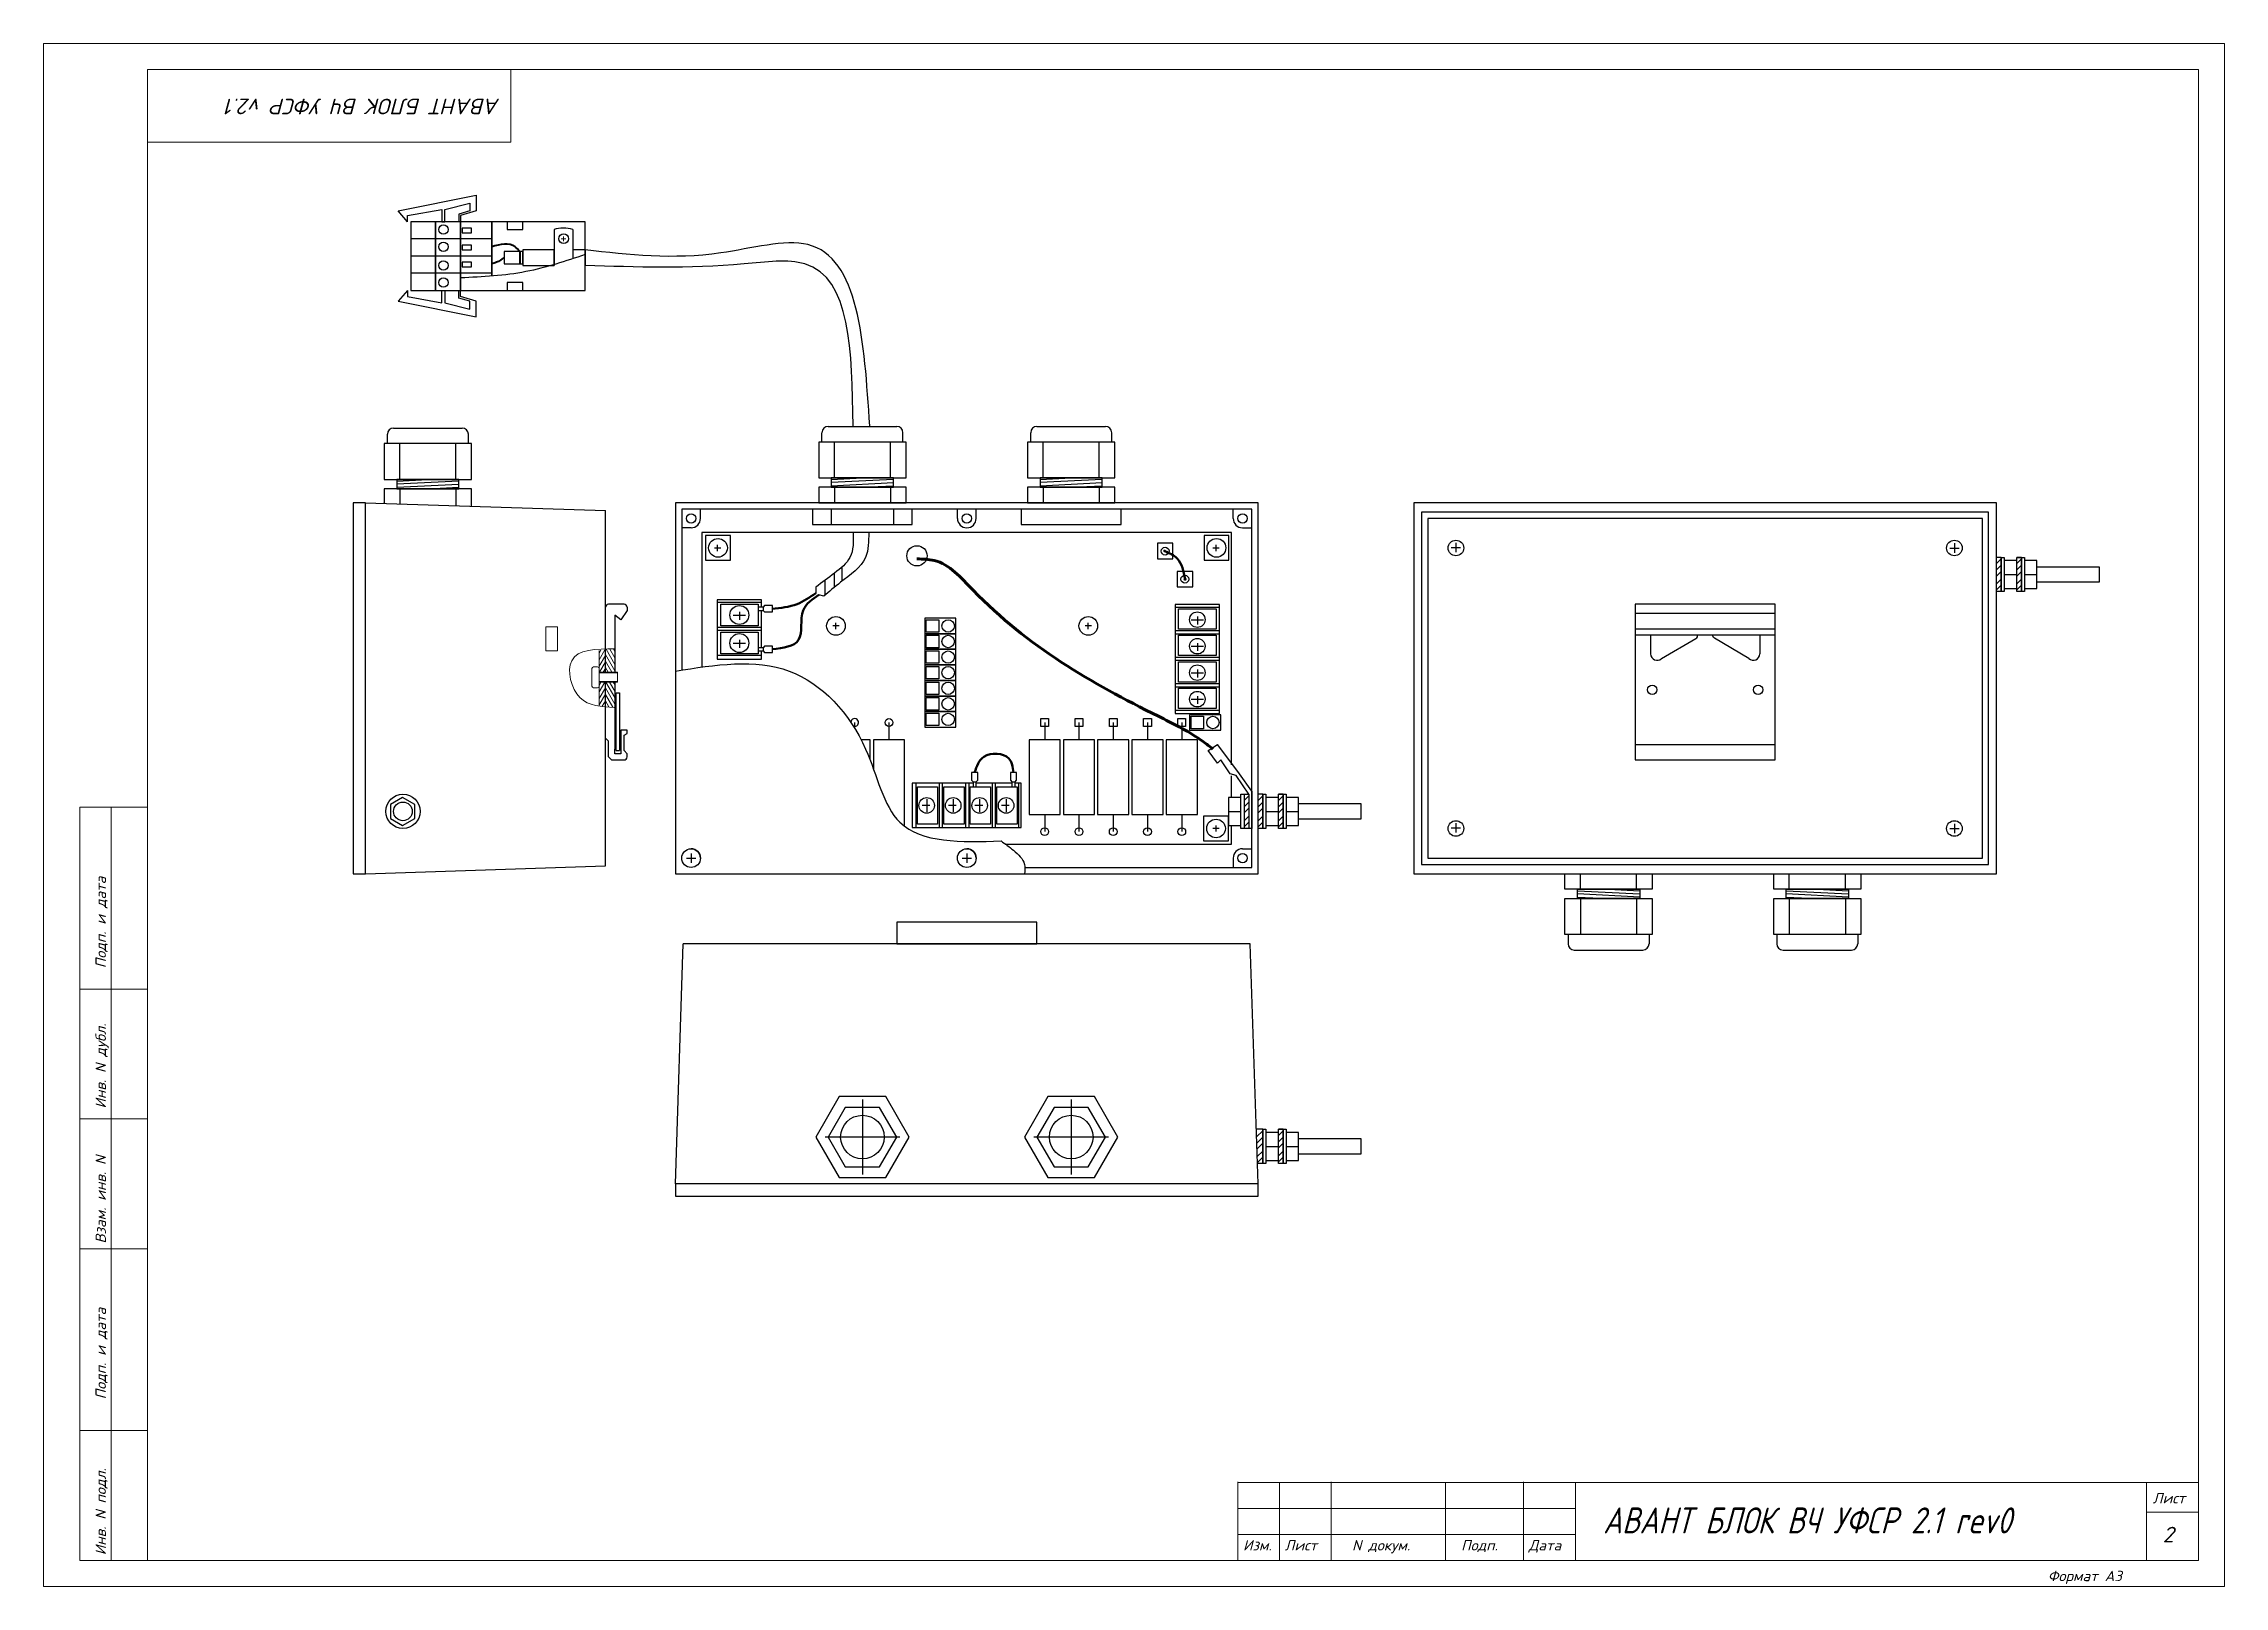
# Model space of a CAD drawing. Extents: x 25 to 880, y 8 to 306.
# Drawn here: x 460 to 880, y 9 to 306 of the extents above; entities that cross this region are included whole.
import ezdxf

# ---------------------------------------------------------------- set-up
doc = ezdxf.new("R2010")
doc.units = 0
doc.header["$MEASUREMENT"] = 0
doc.layers.add('BOARD', color=7, linetype='Continuous')
doc.layers.add('РАМКА', color=7, linetype='Continuous', lineweight=0)
doc.styles.add('ADRF1', font='romans', dxfattribs={"oblique": 15})
doc.styles.add('ГОСТ 2.304', font='CS_Gost2304.shx')

msp = doc.modelspace()

# ---------------------------------------------------------------- texts
at = {"layer": 'РАМКА', "style": 'ADRF1', "oblique": 15}
for s, height, rotation, p in [('АВАНТ БЛОК ВЧ УФСР v2.1', 3, 180, (547.9334, 295.4)), ('Подп. и дата', 2, 90, (472, 128)), ('Инв. N дубл.', 2, 90, (472, 101)), ('Взам. инв. N', 2, 90, (472, 75)), ('Подп. и дата', 2, 90, (472, 45)), ('Инв. N подл.', 2, 90, (472, 15))]:
    msp.add_text(s, height=height, rotation=rotation, dxfattribs=at).set_placement(p)
at = {"layer": 'РАМКА', "oblique": 15}
for s, height, style, p in [('Лист', 2, 'ADRF1', (866.198, 24.9858)), ('АВАНТ БЛОК ВЧ УФСР 2.1 rev0', 5, 'ГОСТ 2.304', (760.35, 19.2)), ('Изм.', 2, 'ADRF1', (691, 15.9106)), ('Лист', 2, 'ADRF1', (699, 15.9106)), ('N докум.', 2, 'ADRF1', (712, 15.9106)), ('Подп.', 2, 'ADRF1', (733, 15.9106)), ('Дата', 2, 'ADRF1', (746, 15.9106)), ('2', 3, 'ADRF1', (868.1207, 17.4719)), ('Формат A3', 2, 'ADRF1', (846, 10))]:
    msp.add_text(s, height=height, dxfattribs=dict(at, style=style)).set_placement(p)

# ---------------------------------------------------------------- hatches: boundary and pattern name
at = {"layer": 'BOARD', "linetype": 'Continuous'}
h = msp.add_hatch(color=256, dxfattribs=at)
edge = h.paths.add_edge_path(flags=0)
edge.add_arc((675.8937, 208.3322), 0.2778, 180, 540)
h = msp.add_hatch(color=256, dxfattribs=at)
edge = h.paths.add_edge_path(flags=0)
edge.add_arc((679.8381, 202.9055), 0.3222, 180, 540)
at = {"layer": 'РАМКА', "linetype": 'Continuous', "ltscale": 10}
h = msp.add_hatch(dxfattribs=at)
h.set_pattern_fill('ANSI31', color=256, scale=100, angle=15, style=0)
h.set_pattern_definition([(60, (50, 17.5), (-10.82532, 6.25), [])])
h.paths.add_polyline_path([(556.7, 193.7), (559, 193.7), (559, 189.1), (556.7, 189.1)])
at = {"layer": 'РАМКА', "linetype": 'Continuous', "ltscale": 5}
h = msp.add_hatch(dxfattribs=at)
h.set_pattern_fill('ANSI31', color=256, scale=5, angle=15, style=0)
h.set_pattern_definition([(60, (60.3, 13.5), (-0.5412659, 0.3125), [])])
h.paths.add_polyline_path([(567, 189.2), (568.2, 189.3), (568.2, 185), (567, 185)])
h = msp.add_hatch(dxfattribs=at)
h.set_pattern_fill('ANSI31', color=256, scale=5, angle=-15, style=0)
h.set_pattern_definition([(-60, (61.5, 361), (-0.5412659, -0.3125), [])])
h.paths.add_polyline_path([(568.2, 185), (570, 185), (570, 189.4), (568.2, 189.4)])
h = msp.add_hatch(dxfattribs=at)
h.set_pattern_fill('ANSI31', color=256, scale=5, angle=15, style=0)
h.set_pattern_definition([(60, (60.3, 7.3), (-0.5412659, 0.3125), [])])
h.paths.add_polyline_path([(567, 183), (568.2, 183.1), (568.2, 178.4), (567, 178.5)])
h = msp.add_hatch(dxfattribs=at)
h.set_pattern_fill('ANSI31', color=256, scale=5, angle=-15, style=0)
h.set_pattern_definition([(-60, (61.5, 354.6), (-0.5412659, -0.3125), [])])
h.paths.add_polyline_path([(568.2, 178.4), (570, 178.2), (570, 183.1), (568.2, 183.1)])

# ---------------------------------------------------------------- linework, layer by layer
at = {"layer": 'BOARD', "linetype": 'Continuous'}
for p, q in [((528.2999, 273.8), (543.2999, 276.8)), ((530.1, 271.7), (528.3, 273.8)), ((530.0999, 272.9), (536.6999, 274.1)), ((536.6999, 274.1), (536.6999, 271.7)), ((537.2999, 274.1), (542.0999, 275.3)), ((537.2999, 271.7), (537.2999, 274.1)), ((542.0999, 273.8), (539.9999, 273.2)), ((539.9999, 273.2), (539.9999, 271.7)), ((543.2999, 273.8), (540.2999, 272.9)), ((542.0999, 275.3), (542.0999, 273.8)), ((543.2999, 276.8), (543.2999, 273.8)), ((530.1, 271.7), (530.1, 272.9)), ((536.6999, 271.7), (537.2999, 271.7)), ((540.2999, 272.9), (540.2999, 271.7)), ((558.2999, 270.2), (558.2999, 263.3)), ((561.8999, 270.2), (561.8999, 264.5927)), ((536.6999, 268.4), (530.6999, 268.4)), ((536.6999, 265.1), (530.6999, 265.1)), ((541.4999, 268.4), (535.4999, 268.4)), ((541.4999, 265.1), (535.4999, 265.1)), ((546.2999, 268.4), (540.2999, 268.4)), ((546.2999, 265.1), (540.2999, 265.1)), ((564.2999, 266.3), (561.8999, 266.3)), ((564.2999, 266.3), (564.2999, 263.3)), ((536.6999, 261.8), (530.6999, 261.8)), ((541.4999, 261.8), (535.4999, 261.8)), ((546.2999, 261.8), (540.2999, 261.8)), ((528.2999, 256.4), (543.2999, 253.4)), ((530.1, 258.5), (528.3, 256.4)), ((530.0999, 257.3), (536.6999, 256.1)), ((530.1, 258.5), (530.1, 257.3)), ((536.6999, 256.1), (536.6999, 258.5)), ((537.2999, 258.5), (537.2999, 256.1)), ((539.9999, 257), (539.9999, 258.5)), ((542.0999, 256.4), (539.9999, 257)), ((540.2999, 257.3), (540.2999, 258.5)), ((543.2999, 256.4), (540.2999, 257.3)), ((542.0999, 254.9), (542.0999, 256.4)), ((543.2999, 253.4), (543.2999, 256.4)), ((537.2999, 256.1), (542.0999, 254.9)), ((527.3999, 232), (540.5999, 232)), ((609.8999, 229.3), (609.8999, 231.1)), ((611.0999, 232.3), (624.2999, 232.3)), ((625.4999, 229.3), (625.4999, 231.1)), ((650.0999, 229.3), (650.0999, 231.1)), ((651.2999, 232.3), (664.4999, 232.3)), ((665.6999, 229.3), (665.6999, 231.1)), ((526.1999, 229), (526.1999, 230.8)), ((528.5999, 222.1), (528.5999, 229)), ((539.3999, 222.1), (539.3999, 229)), ((541.7999, 229), (541.7999, 230.8)), ((612.2999, 222.4), (612.2999, 229.3)), ((623.0999, 222.4), (623.0999, 229.3)), ((652.4999, 222.4), (652.4999, 229.3)), ((663.2999, 222.4), (663.2999, 229.3)), ((527.9999, 221.8), (533.9999, 222.1)), ((539.9999, 221.8), (527.9999, 221.2)), ((527.9999, 220.6), (539.9999, 221.2)), ((528.5999, 220.3), (528.5999, 217.3833)), ((533.9999, 220.3), (539.9999, 220.6)), ((539.3999, 220.3), (539.3999, 217.04)), ((539.9999, 221.2), (539.9999, 221.8)), ((611.6999, 222.1), (617.6999, 222.4)), ((623.6999, 222.1), (611.6999, 221.5)), ((611.6999, 220.9), (623.6999, 221.5)), ((612.2999, 220.6), (612.2999, 217.6)), ((617.6999, 220.6), (623.6999, 220.9)), ((623.0999, 220.6), (623.0999, 217.6)), ((623.6999, 221.5), (623.6999, 222.1)), ((651.8999, 222.1), (657.8999, 222.4)), ((663.8999, 222.1), (651.8999, 221.5)), ((651.8999, 220.9), (663.8999, 221.5)), ((652.4999, 220.6), (652.4999, 217.6)), ((657.8999, 220.6), (663.8999, 220.9)), ((663.2999, 220.6), (663.2999, 217.6)), ((663.8999, 221.5), (663.8999, 222.1)), ((521.9999, 217.6), (568.1999, 216.1)), ((586.4999, 214.6), (586.4999, 216.4)), ((611.6999, 216.4), (611.6999, 213.4)), ((623.6999, 216.4), (623.6999, 213.4)), ((635.9999, 214.6), (635.9999, 216.4)), ((639.5999, 214.6), (639.5999, 216.4)), ((689.0999, 214.6), (689.0999, 216.4)), ((584.6999, 212.8), (582.8999, 212.8)), ((690.8999, 212.8), (692.6999, 212.8)), ((590.3999, 208.9), (589.1999, 208.9)), ((589.7999, 208.3), (589.7999, 209.5)), ((686.3999, 208.9), (685.1999, 208.9)), ((685.7999, 208.3), (685.7999, 209.5)), ((731.1, 209), (732.9, 209)), ((732, 209.9), (732, 208.1)), ((827.1, 208.9), (828.9, 208.9)), ((828, 209.8), (828, 208)), ((836.9999, 207.1), (836.0999, 207.1)), ((836.9999, 206.8), (836.0999, 205.9)), ((836.9999, 207.1), (836.9999, 200.5)), ((840.8999, 207.1), (839.9999, 207.1)), ((840.8999, 206.8), (839.9999, 205.9)), ((840.8999, 207.1), (840.8999, 200.5)), ((610.4999, 199.8266), (610.4999, 202.6933)), ((612.3405, 201.383), (612.3405, 204.076)), ((613.8137, 202.5523), (613.8137, 205.2108)), ((836.9999, 205.6), (836.0999, 204.7)), ((836.9999, 204.4), (836.0999, 203.5)), ((836.9999, 202.9), (836.0999, 202)), ((836.9999, 201.7229), (836.0999, 200.8229)), ((837.5999, 203.8), (839.9999, 203.8)), ((840.8999, 205.6), (839.9999, 204.7)), ((840.8999, 204.4), (839.9999, 203.5)), ((840.8999, 202.9), (839.9999, 202)), ((840.8999, 201.7229), (839.9999, 200.8229)), ((841.4999, 203.8), (843.8999, 203.8)), ((571.7999, 198.1), (568.7999, 198.1)), ((572.3999, 197.5), (572.3999, 196.9)), ((598.1999, 198.4), (589.7999, 198.4)), ((608.6967, 201.3818), (608.6967, 200.1935)), ((610.2337, 199.5978), (609.3166, 199.8835)), ((677.9999, 197.5), (686.3999, 197.5)), ((836.9999, 200.5), (836.0999, 200.5)), ((840.8999, 200.5), (839.9999, 200.5)), ((571.1999, 195.1), (569.9999, 196)), ((569.9999, 196), (569.9999, 185)), ((572.3999, 196.9), (571.1999, 195.1)), ((598.1999, 193.6), (589.7999, 193.6)), ((592.7999, 196), (595.1999, 196)), ((593.9999, 196.6), (593.9999, 195.1)), ((613.1999, 193.9), (611.9999, 193.9)), ((612.5999, 193.3), (612.5999, 194.5)), ((661.7999, 193.9), (660.5999, 193.9)), ((661.1999, 193.3), (661.1999, 194.5)), ((680.9999, 195.1), (683.3999, 195.1)), ((682.1999, 195.7), (682.1999, 194.2)), ((793.4999, 196.3), (766.4999, 196.3)), ((793.4999, 193.3), (766.4999, 193.3)), ((598.1999, 193), (589.7999, 193)), ((592.7999, 190.6), (595.1999, 190.6)), ((593.9999, 191.2), (593.9999, 189.7)), ((677.9999, 193), (686.3999, 193)), ((677.9999, 192.4), (686.3999, 192.4)), ((680.9999, 190), (683.3999, 190)), ((682.1999, 190.6), (682.1999, 189.1)), ((793.4999, 192.1), (766.4999, 192.1)), ((769.4999, 192.1), (769.4999, 188.5)), ((771.5999, 187.6), (778.1999, 191.5)), ((788.4194, 187.6206), (781.8194, 191.5206)), ((790.5194, 192.1206), (790.5194, 188.5206)), ((598.1999, 188.2), (589.7999, 188.2)), ((677.9999, 187.9), (686.3999, 187.9)), ((677.9999, 187.3), (686.3999, 187.3)), ((680.9999, 184.9), (683.3999, 184.9)), ((682.1999, 185.5), (682.1999, 184)), ((569.9999, 183.1), (569.9999, 170.5)), ((570.2999, 181), (570.8999, 181)), ((570.2999, 169.9), (570.2999, 181)), ((570.8999, 181), (570.8999, 169.9)), ((677.9999, 182.8), (686.3999, 182.8)), ((677.9999, 182.2), (686.3999, 182.2)), ((677.9999, 177.7), (686.3999, 177.7)), ((680.9999, 179.8), (683.3999, 179.8)), ((682.1999, 180.4), (682.1999, 178.9)), ((568.7999, 171.7), (568.1999, 172.3)), ((572.3999, 173.8), (571.1999, 173.8)), ((571.1999, 173.8), (571.1999, 169.3)), ((571.7999, 172.9), (572.3999, 173.2)), ((571.7999, 169.9), (571.7999, 172.9)), ((572.3999, 173.2), (572.3999, 173.8)), ((616.1999, 175.3), (616.1999, 174.1649)), ((622.7999, 175.3), (622.7999, 172)), ((652.7999, 175.3), (652.7999, 172)), ((659.3999, 175.3), (659.3999, 172)), ((665.9999, 175.3), (665.9999, 172)), ((672.5999, 175.3), (672.5999, 172)), ((679.1999, 175.3), (679.1999, 172)), ((568.7999, 168.7), (568.7999, 171.7)), ((568.7999, 168.7), (569.3999, 168.1)), ((569.3999, 168.1), (571.7999, 168.1)), ((569.9999, 171.1), (569.9999, 171.1)), ((570.2999, 171.1), (569.9999, 171.1)), ((569.9999, 170.5), (570.2999, 170.5)), ((569.9999, 170.5), (569.9999, 170.2)), ((569.9999, 169.3), (569.9999, 170.2)), ((571.1999, 169.3), (569.9999, 169.3)), ((570.2999, 169.9), (570.8999, 169.9)), ((571.1999, 171.1), (570.8999, 171.1)), ((570.8999, 170.5), (571.1999, 170.5)), ((572.3999, 169.3), (571.7999, 169.9)), ((572.3999, 168.7), (572.3999, 169.3)), ((684.2999, 169.9), (686.0999, 171.1)), ((686.0999, 167.5), (684.2999, 169.9)), ((687.8999, 168.7), (686.0999, 171.1)), ((686.6999, 168.1), (686.0999, 167.5)), ((688.4999, 165.4), (686.6999, 168.1)), ((690.2999, 165.4), (687.8999, 168.7)), ((766.4999, 171.1), (793.4999, 171.1)), ((689.6999, 165.1), (688.4999, 165.4)), ((692.0999, 161.5), (689.6999, 165.1)), ((692.6999, 162.1), (690.2999, 165.4)), ((627.9749, 163.54), (627.9749, 155.14)), ((630.0749, 160.54), (630.0749, 158.14)), ((632.4749, 163.54), (632.4749, 155.14)), ((633.0749, 163.54), (633.0749, 155.14)), ((635.1749, 160.54), (635.1749, 158.14)), ((637.5749, 163.54), (637.5749, 155.14)), ((638.1749, 163.54), (638.1749, 155.14)), ((640.2749, 160.54), (640.2749, 158.14)), ((642.6749, 163.54), (642.6749, 155.14)), ((643.2749, 163.54), (643.2749, 155.14)), ((645.3749, 160.54), (645.3749, 158.14)), ((647.7749, 163.54), (647.7749, 155.14)), ((691.1999, 161.5), (692.0999, 161.5)), ((692.0999, 161.2), (691.1999, 160.3)), ((692.0999, 160), (691.1999, 159.1)), ((692.0999, 161.5), (692.0999, 154.9)), ((692.6999, 162.1), (692.6999, 154.9)), ((694.7999, 161.5), (693.8999, 161.5)), ((694.7999, 161.2), (693.8999, 160.3)), ((694.7999, 160), (693.8999, 159.1)), ((694.7999, 161.5), (694.7999, 154.9)), ((698.6999, 161.5), (697.7999, 161.5)), ((698.6999, 161.2), (697.7999, 160.3)), ((698.6999, 160), (697.7999, 159.1)), ((698.6999, 161.5), (698.6999, 154.9)), ((630.6749, 159.34), (629.1749, 159.34)), ((635.7749, 159.34), (634.2749, 159.34)), ((640.8749, 159.34), (639.3749, 159.34)), ((645.9749, 159.34), (644.4749, 159.34)), ((652.7999, 157.6), (652.7999, 154.3)), ((659.3999, 157.6), (659.3999, 154.3)), ((665.9999, 157.6), (665.9999, 154.3)), ((672.5999, 157.6), (672.5999, 154.3)), ((679.1999, 157.6), (679.1999, 154.3)), ((685.7999, 154.3), (685.7999, 155.5)), ((688.1999, 158.2), (690.5999, 158.2)), ((692.0999, 158.8), (691.1999, 157.9)), ((692.0999, 157.3), (691.1999, 156.4)), ((692.0999, 156.1229), (691.1999, 155.2229)), ((694.7999, 158.8), (693.8999, 157.9)), ((694.7999, 157.3), (693.8999, 156.4)), ((694.7999, 156.1229), (693.8999, 155.2229)), ((695.3999, 158.2), (697.7999, 158.2)), ((698.6999, 158.8), (697.7999, 157.9)), ((698.6999, 157.3), (697.7999, 156.4)), ((698.6999, 156.1229), (697.7999, 155.2229)), ((699.2999, 158.2), (701.6999, 158.2)), ((732, 155.9), (732, 154.1)), ((828, 155.8), (828, 154)), ((686.3999, 154.9), (685.1999, 154.9)), ((692.0999, 154.9), (691.1999, 154.9)), ((692.6999, 154.9), (692.0999, 154.9)), ((694.7999, 154.9), (693.8999, 154.9)), ((698.6999, 154.9), (697.7999, 154.9)), ((731.1, 155), (732.9, 155)), ((827.1, 154.9), (828.9, 154.9)), ((521.9999, 146.2), (568.1999, 147.7)), ((583.7999, 149.2), (585.5999, 149.2)), ((584.6999, 150.1), (584.6999, 148.3)), ((636.8999, 149.2), (638.6999, 149.2)), ((637.7999, 150.1), (637.7999, 148.3)), ((689.0999, 149.2), (689.0999, 147.4)), ((690.8999, 151), (692.6999, 151)), ((755.3999, 142.9), (767.3999, 142.3)), ((755.9999, 143.2), (755.9999, 146.2)), ((761.3999, 143.2), (767.3999, 142.9)), ((766.7999, 143.2), (766.7999, 146.2)), ((795.5999, 142.9), (807.5999, 142.3)), ((796.1999, 143.2), (796.1999, 146.2)), ((801.5999, 143.2), (807.5999, 142.9)), ((806.9999, 143.2), (806.9999, 146.2)), ((767.3999, 141.7), (755.3999, 142.3)), ((755.3999, 141.7), (761.3999, 141.4)), ((755.9999, 141.4), (755.9999, 134.5)), ((766.7999, 141.4), (766.7999, 134.5)), ((767.3999, 142.3), (767.3999, 141.7)), ((807.5999, 141.7), (795.5999, 142.3)), ((795.5999, 141.7), (801.5999, 141.4)), ((796.1999, 141.4), (796.1999, 134.5)), ((806.9999, 141.4), (806.9999, 134.5)), ((807.5999, 142.3), (807.5999, 141.7)), ((753.5999, 134.5), (753.5999, 132.7)), ((769.1999, 134.5), (769.1999, 132.7)), ((793.7999, 134.5), (793.7999, 132.7)), ((809.3999, 134.5), (809.3999, 132.7)), ((581.6999, 86.5), (583.1999, 132.7)), ((692.3999, 132.7), (583.1999, 132.7)), ((693.8999, 86.5), (692.3999, 132.7)), ((754.7999, 131.5), (767.9999, 131.5)), ((794.9999, 131.5), (808.1999, 131.5)), ((617.6999, 102.6999), (617.6999, 88.2999)), ((657.9049, 102.6999), (657.9049, 88.2999)), ((694.7999, 97), (693.5517, 97)), ((694.7999, 96.7), (693.6065, 95.5238)), ((694.7999, 97), (694.7999, 90.4)), ((698.6999, 97), (697.7999, 97)), ((698.6999, 96.7), (697.7999, 95.8)), ((698.6999, 97), (698.6999, 90.4)), ((624.8999, 95.4999), (610.4999, 95.4999)), ((665.1049, 95.4999), (650.7049, 95.4999)), ((694.7999, 95.5), (693.6408, 94.3449)), ((694.7999, 94.3), (693.6819, 93.1728)), ((694.7999, 92.8), (693.7299, 91.7334)), ((695.3999, 93.7), (697.7999, 93.7)), ((698.6999, 95.5), (697.7999, 94.6)), ((698.6999, 94.3), (697.7999, 93.4)), ((698.6999, 92.8), (697.7999, 91.9)), ((699.2999, 93.7), (701.6999, 93.7)), ((694.7999, 91.6229), (693.7642, 90.5887)), ((694.7999, 90.4), (693.7688, 90.4)), ((698.6999, 91.6229), (697.7999, 90.7229)), ((698.6999, 90.4), (697.7999, 90.4)), ((614.6999, 87.7), (620.9999, 87.7)), ((654.9049, 87.7), (661.2049, 87.7))]:
    msp.add_line(p, q, dxfattribs=at)
at = {"layer": 'BOARD', "linetype": 'Continuous', "lineweight": 40}
msp.add_line((551.6999, 266), (551.6999, 263.6), dxfattribs=at)
at = {"layer": 'BOARD', "linetype": 'Continuous'}
for points in [[(535.4999, 271.7), (530.6999, 271.7), (530.6999, 258.5), (535.4999, 258.5)], [(540.2999, 271.7), (535.4999, 271.7), (535.4999, 258.5), (540.2999, 258.5)], [(542.3999, 270.5), (540.5999, 270.5), (540.5999, 269.6), (542.3999, 269.6)], [(549.2999, 270.2), (552.2999, 270.2), (552.2999, 271.7), (549.2999, 271.7)], [(542.3999, 267.2), (540.5999, 267.2), (540.5999, 266.3), (542.3999, 266.3)], [(552.2999, 266), (548.6999, 266), (548.6999, 263.6), (552.2999, 263.6)], [(558.2999, 266.3), (552.2999, 266.3), (552.2999, 263.3), (558.2999, 263.3)], [(542.3999, 263.9), (540.5999, 263.9), (540.5999, 263), (542.3999, 263)], [(549.2999, 258.5), (552.2999, 258.5), (552.2999, 260), (549.2999, 260)], [(525.5999, 222.1), (542.3999, 222.1), (542.3999, 229), (525.5999, 229)], [(609.2999, 222.4), (626.0999, 222.4), (626.0999, 229.3), (609.2999, 229.3)], [(649.4999, 222.4), (666.2999, 222.4), (666.2999, 229.3), (649.4999, 229.3)], [(527.9999, 220.3), (539.9999, 220.3), (539.9999, 222.1), (527.9999, 222.1)], [(609.2999, 217.6), (626.0999, 217.6), (626.0999, 220.6), (609.2999, 220.6)], [(609.2999, 217.6), (626.0999, 217.6), (626.0999, 220.6), (609.2999, 220.6)], [(611.6999, 220.6), (623.6999, 220.6), (623.6999, 222.4), (611.6999, 222.4)], [(649.4999, 217.6), (666.2999, 217.6), (666.2999, 220.6), (649.4999, 220.6)], [(651.8999, 220.6), (663.8999, 220.6), (663.8999, 222.4), (651.8999, 222.4)], [(521.9999, 217.6), (519.5999, 217.6), (519.5999, 146.2), (521.9999, 146.2)], [(581.6999, 146.2), (693.8996, 146.2), (693.8996, 217.6), (581.6999, 217.6)], [(608.0999, 213.4), (627.2999, 213.4), (627.2999, 216.4), (608.0999, 216.4)], [(648.2999, 213.4), (667.4999, 213.4), (667.4999, 216.4), (648.2999, 216.4)], [(723.8999, 146.2), (836.0996, 146.2), (836.0996, 217.6), (723.8999, 217.6)], [(725.3999, 148), (834.5999, 148), (834.5999, 215.8), (725.3999, 215.8)], [(726.5999, 149.2), (833.3999, 149.2), (833.3999, 214.6), (726.5999, 214.6)], [(836.9999, 207.1), (837.5999, 207.1), (837.5999, 200.5), (836.9999, 200.5)], [(837.5999, 201.1), (839.9999, 201.1), (839.9999, 206.5), (837.5999, 206.5)], [(839.9999, 207.1), (840.8999, 207.1), (840.8999, 200.5), (839.9999, 200.5)], [(840.8999, 207.1), (841.4999, 207.1), (841.4999, 200.5), (840.8999, 200.5)], [(841.4999, 201.1), (843.8999, 201.1), (843.8999, 206.5), (841.4999, 206.5)], [(843.8999, 205.3), (855.8999, 205.3), (855.8999, 202.3), (843.8999, 202.3)], [(590.3999, 198.1), (597.5999, 198.1), (597.5999, 193.9), (590.3999, 193.9)], [(766.4999, 168.1), (793.4999, 168.1), (793.4999, 198.1), (766.4999, 198.1)], [(678.5999, 197.2), (685.7999, 197.2), (685.7999, 193.3), (678.5999, 193.3)], [(590.3999, 192.7), (597.5999, 192.7), (597.5999, 188.5), (590.3999, 188.5)], [(678.5999, 192.1), (685.7999, 192.1), (685.7999, 188.2), (678.5999, 188.2)], [(678.5999, 187), (685.7999, 187), (685.7999, 183.1), (678.5999, 183.1)], [(678.5999, 181.9), (685.7999, 181.9), (685.7999, 178), (678.5999, 178)], [(529.1382, 155.5), (531.4764, 156.85), (531.4764, 159.55), (529.1382, 160.9), (526.7999, 159.55), (526.7999, 156.85)], [(632.1749, 162.94), (632.1749, 155.74), (628.2749, 155.74), (628.2749, 162.94)], [(637.2749, 162.94), (637.2749, 155.74), (633.3749, 155.74), (633.3749, 162.94)], [(642.3749, 162.94), (642.3749, 155.74), (638.4749, 155.74), (638.4749, 162.94)], [(647.4749, 162.94), (647.4749, 155.74), (643.5749, 155.74), (643.5749, 162.94)], [(688.1999, 155.5), (690.5999, 155.5), (690.5999, 160.9), (688.1999, 160.9)], [(690.5999, 161.5), (691.1999, 161.5), (691.1999, 154.9), (690.5999, 154.9)], [(694.7999, 161.5), (695.3999, 161.5), (695.3999, 154.9), (694.7999, 154.9)], [(695.3999, 155.5), (697.7999, 155.5), (697.7999, 160.9), (695.3999, 160.9)], [(697.7999, 161.5), (698.6999, 161.5), (698.6999, 154.9), (697.7999, 154.9)], [(698.6999, 161.5), (699.2999, 161.5), (699.2999, 154.9), (698.6999, 154.9)], [(699.2999, 155.5), (701.6999, 155.5), (701.6999, 160.9), (699.2999, 160.9)], [(701.6999, 159.7), (713.6999, 159.7), (713.6999, 156.7), (701.6999, 156.7)], [(752.9999, 146.2), (769.7999, 146.2), (769.7999, 143.2), (752.9999, 143.2)], [(752.9999, 146.2), (769.7999, 146.2), (769.7999, 143.2), (752.9999, 143.2)], [(755.3999, 143.2), (767.3999, 143.2), (767.3999, 141.4), (755.3999, 141.4)], [(793.1999, 146.2), (809.9999, 146.2), (809.9999, 143.2), (793.1999, 143.2)], [(795.5999, 143.2), (807.5999, 143.2), (807.5999, 141.4), (795.5999, 141.4)], [(752.9999, 141.4), (769.7999, 141.4), (769.7999, 134.5), (752.9999, 134.5)], [(793.1999, 141.4), (809.9999, 141.4), (809.9999, 134.5), (793.1999, 134.5)], [(624.2999, 132.7), (651.2999, 132.7), (651.2999, 136.9), (624.2999, 136.9)], [(622.1999, 87.7), (626.7049, 95.4971), (622.2049, 103.2971), (613.1999, 103.3), (608.6949, 95.5029), (613.1949, 87.7029)], [(624.2999, 95.5), (620.9999, 101.2158), (614.3999, 101.2158), (611.0999, 95.5), (614.3999, 89.7842), (620.9999, 89.7842)], [(662.4049, 87.7), (666.9099, 95.4971), (662.4099, 103.2971), (653.4049, 103.3), (648.8999, 95.5029), (653.3999, 87.7029)], [(664.5049, 95.5), (661.2049, 101.2158), (654.6049, 101.2158), (651.3049, 95.5), (654.6049, 89.7842), (661.2049, 89.7842)], [(694.7999, 97), (695.3999, 97), (695.3999, 90.4), (694.7999, 90.4)], [(697.7999, 97), (698.6999, 97), (698.6999, 90.4), (697.7999, 90.4)], [(698.6999, 97), (699.2999, 97), (699.2999, 90.4), (698.6999, 90.4)], [(695.3999, 91), (697.7999, 91), (697.7999, 96.4), (695.3999, 96.4)], [(699.2999, 91), (701.6999, 91), (701.6999, 96.4), (699.2999, 96.4)], [(701.6999, 95.2), (713.6999, 95.2), (713.6999, 92.2), (701.6999, 92.2)], [(693.8999, 86.5), (581.6999, 86.5), (581.6999, 84.1), (693.8999, 84.1)]]:
    msp.add_lwpolyline(points, close=True, dxfattribs=at)
for points in [[(546.2999, 261.2477), (546.2999, 271.7), (540.2999, 271.7), (540.2999, 258.5), (546.2999, 258.5)], [(546.2999, 258.5), (564.2999, 258.5), (564.2999, 271.7), (546.2999, 271.7), (546.2999, 261.2477)], [(542.3999, 217.3), (542.3999, 220.3), (525.5999, 220.3), (525.5999, 217.5067), (525.6099, 217.5998)], [(542.3999, 216.9383), (542.3999, 216.9383), (542.3999, 220.3), (525.5999, 220.3), (525.5999, 217.6), (525.6049, 217.5998)], [(568.1999, 185), (568.1999, 216.1)], [(648.976, 147.4), (692.6999, 147.4), (692.6999, 216.4), (582.8999, 216.4), (582.8999, 185.3541)], [(598.5599, 197.5), (597.5999, 197.5)], [(600.3599, 197.8), (598.8599, 197.8), (598.5599, 197.5), (598.5599, 196.9), (598.8599, 196.6), (600.3599, 196.6), (600.3599, 197.8)], [(597.5999, 196.9), (598.5599, 196.9)], [(598.5599, 189.7), (597.5999, 189.7)], [(597.5999, 189.1), (598.5599, 189.1)], [(600.3599, 190), (598.8599, 190), (598.5599, 189.7), (598.5599, 189.1), (598.8599, 188.8), (600.3599, 188.8), (600.3599, 190)], [(568.1999, 147.7), (568.1999, 183.1)], [(638.6999, 165.7), (638.6999, 164.2), (638.9999, 163.9), (639.5999, 163.9), (639.8999, 164.2), (639.8999, 165.7), (638.6999, 165.7)], [(638.9999, 163.9), (638.9999, 162.94)], [(639.5999, 162.94), (639.5999, 163.9)], [(646.1999, 165.7), (646.1999, 164.2), (646.4999, 163.9), (647.0999, 163.9), (647.3999, 164.2), (647.3999, 165.7), (646.1999, 165.7)], [(646.4999, 163.9), (646.4999, 162.94)], [(647.0999, 162.94), (647.0999, 163.9)]]:
    msp.add_lwpolyline(points, dxfattribs=at)
at = {"layer": 'BOARD'}
for points in [[(688.7999, 167.1625), (688.7999, 211.9), (586.7999, 211.9), (586.7999, 185.9901)], [(587.4827, 206.5305), (592.2827, 206.5305), (592.2827, 211.3305)], [(592.2827, 211.3305), (587.4827, 211.3305), (587.4827, 206.5305)], [(683.4827, 206.5305), (688.2827, 206.5305), (688.2827, 211.3305)], [(688.2827, 211.3305), (683.4827, 211.3305), (683.4827, 206.5305)], [(598.2599, 197.5), (598.2599, 198.925), (589.7399, 198.925), (589.7399, 187.525), (598.2599, 187.525), (598.2599, 189.1)], [(598.2599, 189.7), (598.2599, 196.9)], [(619.1999, 168.1), (619.1999, 172), (617.3999, 172)], [(625.7999, 155.5), (625.7999, 172), (619.7999, 172), (619.7999, 166.3)], [(688.7999, 160.9), (688.7999, 165.025)], [(638.9999, 163.6), (627.2999, 163.6), (627.2999, 155.08), (648.2999, 155.08), (648.2999, 163.6), (647.0999, 163.6)], [(646.4999, 163.6), (639.5999, 163.6)], [(645.2138, 151.9), (688.7999, 151.9), (688.7999, 155.5)], [(683.3999, 152.5), (688.1999, 152.5), (688.1999, 157.3)], [(688.1999, 157.3), (683.3999, 157.3), (683.3999, 152.5)]]:
    msp.add_lwpolyline(points, dxfattribs=at)
for points in [[(677.4942, 209.8), (674.4942, 209.8), (674.4942, 206.8), (677.4942, 206.8)], [(681.2999, 204.4), (678.2999, 204.4), (678.2999, 201.4), (681.2999, 201.4)], [(686.4599, 198.025), (677.9399, 198.025), (677.9399, 177.025), (686.4599, 177.025)], [(635.6999, 192.4), (635.6999, 195.4), (629.6999, 195.4), (629.6999, 192.4)], [(632.3999, 192.7), (629.9999, 192.7), (629.9999, 195.1), (632.3999, 195.1)], [(635.6999, 189.4), (635.6999, 192.4), (629.6999, 192.4), (629.6999, 189.4)], [(635.6999, 186.4), (635.6999, 189.4), (629.6999, 189.4), (629.6999, 186.4)], [(632.3999, 189.7), (629.9999, 189.7), (629.9999, 192.1), (632.3999, 192.1)], [(632.3999, 186.7), (629.9999, 186.7), (629.9999, 189.1), (632.3999, 189.1)], [(635.6999, 183.4), (635.6999, 186.4), (629.6999, 186.4), (629.6999, 183.4)], [(632.3999, 183.7), (629.9999, 183.7), (629.9999, 186.1), (632.3999, 186.1)], [(635.6999, 180.4), (635.6999, 183.4), (629.6999, 183.4), (629.6999, 180.4)], [(632.3999, 180.7), (629.9999, 180.7), (629.9999, 183.1), (632.3999, 183.1)], [(635.6999, 177.4), (635.6999, 180.4), (629.6999, 180.4), (629.6999, 177.4)], [(635.6999, 174.4), (635.6999, 177.4), (629.6999, 177.4), (629.6999, 174.4)], [(632.3999, 177.7), (629.9999, 177.7), (629.9999, 180.1), (632.3999, 180.1)], [(632.3999, 174.7), (629.9999, 174.7), (629.9999, 177.1), (632.3999, 177.1)], [(686.6999, 173.8), (686.6999, 176.8), (680.6999, 176.8), (680.6999, 173.8)], [(683.3999, 174.1), (680.9999, 174.1), (680.9999, 176.5), (683.3999, 176.5)], [(652.0499, 176.05), (653.5499, 176.05), (653.5499, 174.55), (652.0499, 174.55)], [(658.6499, 176.05), (660.1499, 176.05), (660.1499, 174.55), (658.6499, 174.55)], [(665.2499, 176.05), (666.7499, 176.05), (666.7499, 174.55), (665.2499, 174.55)], [(671.8499, 176.05), (673.3499, 176.05), (673.3499, 174.55), (671.8499, 174.55)], [(678.4499, 176.05), (679.9499, 176.05), (679.9499, 174.55), (678.4499, 174.55)], [(649.7999, 172), (649.7999, 157.6), (655.7999, 157.6), (655.7999, 172)], [(656.3999, 172), (656.3999, 157.6), (662.3999, 157.6), (662.3999, 172)], [(662.9999, 172), (662.9999, 157.6), (668.9999, 157.6), (668.9999, 172)], [(669.5999, 172), (669.5999, 157.6), (675.5999, 157.6), (675.5999, 172)], [(676.1999, 172), (676.1999, 157.6), (682.1999, 157.6), (682.1999, 172)]]:
    msp.add_lwpolyline(points, close=True, dxfattribs=at)
at = {"layer": 'BOARD', "linetype": 'Continuous'}
for centre, radius in [((536.9999, 270.2), 0.9), ((560.1486, 268.4487), 0.9487), ((536.9999, 266.9), 0.9), ((536.9999, 263.3), 0.9), ((536.9999, 260), 0.9), ((584.6999, 214.6), 0.9), ((637.7999, 214.6), 0.9), ((690.8999, 214.6), 0.9), ((731.9999, 208.9), 1.5), ((827.9999, 208.9), 1.5), ((593.9999, 196), 1.8248), ((682.1999, 195.1), 1.5), ((593.9999, 190.6), 1.8248), ((682.1999, 190), 1.5), ((682.1999, 184.9), 1.5), ((682.1999, 179.8), 1.5), ((769.7999, 181.6), 0.9), ((790.1999, 181.6), 0.9), ((529.1999, 158.2), 3.3), ((529.1999, 158.2), 1.8), ((630.0749, 159.34), 1.5), ((635.1749, 159.34), 1.5), ((640.2749, 159.34), 1.5), ((645.3749, 159.34), 1.5), ((731.9999, 154.9), 1.5), ((827.9999, 154.9), 1.5), ((584.6999, 149.2), 1.8), ((637.7999, 149.2), 1.8), ((690.8999, 149.2), 0.9), ((617.6999, 95.4999), 4.2), ((657.9049, 95.4999), 4.2)]:
    msp.add_circle(centre, radius, dxfattribs=at)
at = {"layer": 'BOARD'}
for centre, radius in [((589.8827, 208.9305), 1.8), ((685.8827, 208.9305), 1.8), ((628.1999, 207.4), 1.95), ((675.9942, 208.3), 0.75), ((679.7999, 202.9), 0.75), ((612.5999, 193.9), 1.8), ((634.1999, 193.9), 1.2), ((661.1999, 193.9), 1.8), ((634.1999, 190.9), 1.2), ((634.1999, 187.9), 1.2), ((634.1999, 184.9), 1.2), ((634.1999, 181.9), 1.2), ((634.1999, 178.9), 1.2), ((634.1999, 175.9), 1.2), ((685.1999, 175.3), 1.2), ((622.7999, 175.3), 0.75), ((685.7999, 154.9), 1.8), ((652.7999, 154.3), 0.75), ((659.3999, 154.3), 0.75), ((665.9999, 154.3), 0.75), ((672.5999, 154.3), 0.75), ((679.1999, 154.3), 0.75)]:
    msp.add_circle(centre, radius, dxfattribs=at)
at = {"layer": 'BOARD', "linetype": 'Continuous'}
for centre, radius, start, end in [((560.0999, 264.95), 5.55, 71.075356, 108.924644), ((527.3999, 230.8), 1.2, 90, 180), ((540.5999, 230.8), 1.2, 0, 90), ((611.0999, 231.1), 1.2, 90, 180), ((624.2999, 231.1), 1.2, 0, 90), ((651.2999, 231.1), 1.2, 90, 180), ((664.4999, 231.1), 1.2, 0, 90), ((584.6999, 214.6), 1.8, 270, 0), ((637.7999, 214.6), 1.8, 180, 0), ((690.8999, 214.6), 1.8, 180, 270), ((568.7999, 197.5), 0.6, 90, 180), ((571.7999, 197.5), 0.6, 0, 90), ((770.7599, 188.5401), 1.2607, 181.823999, 311.77882), ((789.2593, 188.5607), 1.2607, 228.22118, 358.176001), ((571.7999, 168.7), 0.6, 270, 0), ((584.6999, 149.2), 1.8, 0, 90), ((637.7999, 149.2), 1.8, 0, 90), ((690.8999, 149.2), 1.8, 90, 180), ((754.7999, 132.7), 1.2, 180, 270), ((767.9999, 132.7), 1.2, 270, 0), ((794.9999, 132.7), 1.2, 180, 270), ((808.1999, 132.7), 1.2, 270, 0)]:
    msp.add_arc(centre, radius, start, end, dxfattribs=at)
at = {"layer": 'BOARD'}
msp.add_arc((616.1999, 175.3), 0.75, 250.01016, 176.514564, dxfattribs=at)
at = {"layer": 'BOARD', "linetype": 'Continuous'}
for points in [[(564.2999, 265.4), (552.8999, 262.1), (540.2999, 260.9)], [(619.1, 232.4), (607.2, 267.3), (590.3999, 265.7), (564.2999, 266.3)], [(615.8999, 232.4), (606.5999, 263.6), (594.8999, 263.6), (564.2999, 263.3)], [(615.8999, 211.9), (615.2999, 207.1), (612.3357, 204.0785), (608.7031, 201.3759)], [(618.8999, 211.9), (618.2999, 207.1), (613.4999, 202.3), (610.2337, 199.6032)], [(778.1999, 191.5), (778.4999, 191.8), (778.4999, 192.1)], [(781.8194, 191.5206), (781.5194, 191.8206), (781.5194, 192.1206)], [(581.6999, 185.2), (603.5999, 185.2), (618.2999, 170.2), (624.8999, 156.1), (644.3999, 152.5)], [(644.3999, 152.5), (646.7999, 150.7), (648.8999, 148), (648.8999, 146.1799)]]:
    msp.add_spline(points, degree=3, dxfattribs=at)
at = {"layer": 'BOARD', "linetype": 'Continuous', "lineweight": 40}
for points in [[(551.6999, 266), (550.7999, 266.9), (546.2999, 266.9)], [(548.6999, 264.8), (547.1999, 263.9), (546.2999, 263.6)]]:
    msp.add_spline(points, degree=3, dxfattribs=at)
at = {"layer": 'BOARD', "linetype": 'Continuous', "lineweight": 120}
msp.add_spline([(685.1999, 170.2), (682.7999, 172), (674.6999, 176.5), (638.9999, 200.8), (631.4999, 206.5), (628.1999, 206.8)], degree=3, dxfattribs=at)
at = {"layer": 'BOARD', "linetype": 'ByBlock', "lineweight": 50}
msp.add_spline([(675.9159, 208.3007), (678.3159, 206.8898), (679.8563, 202.899)], degree=3, dxfattribs=at)
at = {"layer": 'BOARD', "linetype": 'Continuous', "lineweight": 50}
for points in [[(600.2999, 197.2), (605.0999, 198.1), (608.6999, 200.2)], [(600.2999, 189.4), (605.3999, 191.2), (606.2999, 196.9), (609.2999, 199.9)], [(639.2999, 165.7), (641.0999, 168.7), (645.8999, 168.4), (646.7999, 165.7)]]:
    msp.add_spline(points, degree=3, dxfattribs=at)
at = {"layer": 'РАМКА'}
for p, q in [((460, 306), (460, 9)), ((880, 306), (460, 306)), ((880, 9), (880, 306)), ((480, 301), (875, 301)), ((480, 14), (480, 301)), ((550, 287), (550, 301)), ((875, 301), (875, 14)), ((480, 287), (550, 287)), ((467, 14), (467, 159)), ((480, 159), (467, 159)), ((473, 14), (473, 159)), ((480, 124), (467, 124)), ((480, 99), (467, 99)), ((480, 74), (467, 74)), ((480, 39), (467, 39)), ((690, 29.1277), (690, 14)), ((690, 29), (875, 29)), ((698, 29.0414), (698, 14.1083)), ((708, 29.1277), (708, 14)), ((730, 28.9551), (730, 14)), ((745, 29.1277), (745, 14)), ((755, 29.0414), (755, 14)), ((865.0023, 29.002), (865.0023, 14)), ((690, 24), (755, 24)), ((864.9638, 23.2789), (875, 23.2789)), ((690, 19), (755, 19)), ((480, 14), (467, 14)), ((875, 14), (480, 14)), ((460, 9), (880, 9))]:
    msp.add_line(p, q, dxfattribs=at)
at = {"layer": 'РАМКА', "linetype": 'Continuous', "ltscale": 10}
for p, q in [((560.1486, 268.4487), (560.1486, 268.9)), ((560.1486, 268.9), (560.1486, 268)), ((560.6, 268.4487), (559.7, 268.4487)), ((560.1486, 268.4487), (560.6, 268.4487)), ((567, 189.2), (567, 178.5)), ((565.6, 185.7), (565.6, 182.3)), ((566.7, 186), (565.9, 186)), ((567, 185), (570.5, 185)), ((567, 184.9), (570.5, 184.9)), ((570.5, 185), (570.5, 183.1)), ((566.7, 182), (565.9, 182)), ((567, 183.2), (570.5, 183.2)), ((570.5, 183.1), (567, 183.1))]:
    msp.add_line(p, q, dxfattribs=at)
msp.add_lwpolyline([(556.7, 193.7), (559, 193.7), (559, 189.1), (556.7, 189.1)], close=True, dxfattribs=at)
for centre, start, end in [((565.9211, 185.6822), 90, 180), ((566.6807, 185.6806), 0, 90), ((565.9202, 182.3202), 180, 270), ((566.6793, 182.32), 270, 0)]:
    msp.add_arc(centre, 0.3202, start, end, dxfattribs=at)
msp.add_spline([(570.0035, 189.5), (561.7035, 187.2), (563.3035, 180.1), (569.9035, 178.2)], degree=3, dxfattribs=at)

msp.set_redraw_order([(e.dxf.handle, doc.entitydb.next_handle()) for e in msp.query("TEXT MTEXT ATTDEF DIMENSION ARC_DIMENSION")])  # texts and dimensions are drawn at this point

doc.saveas('drawing.dxf')
